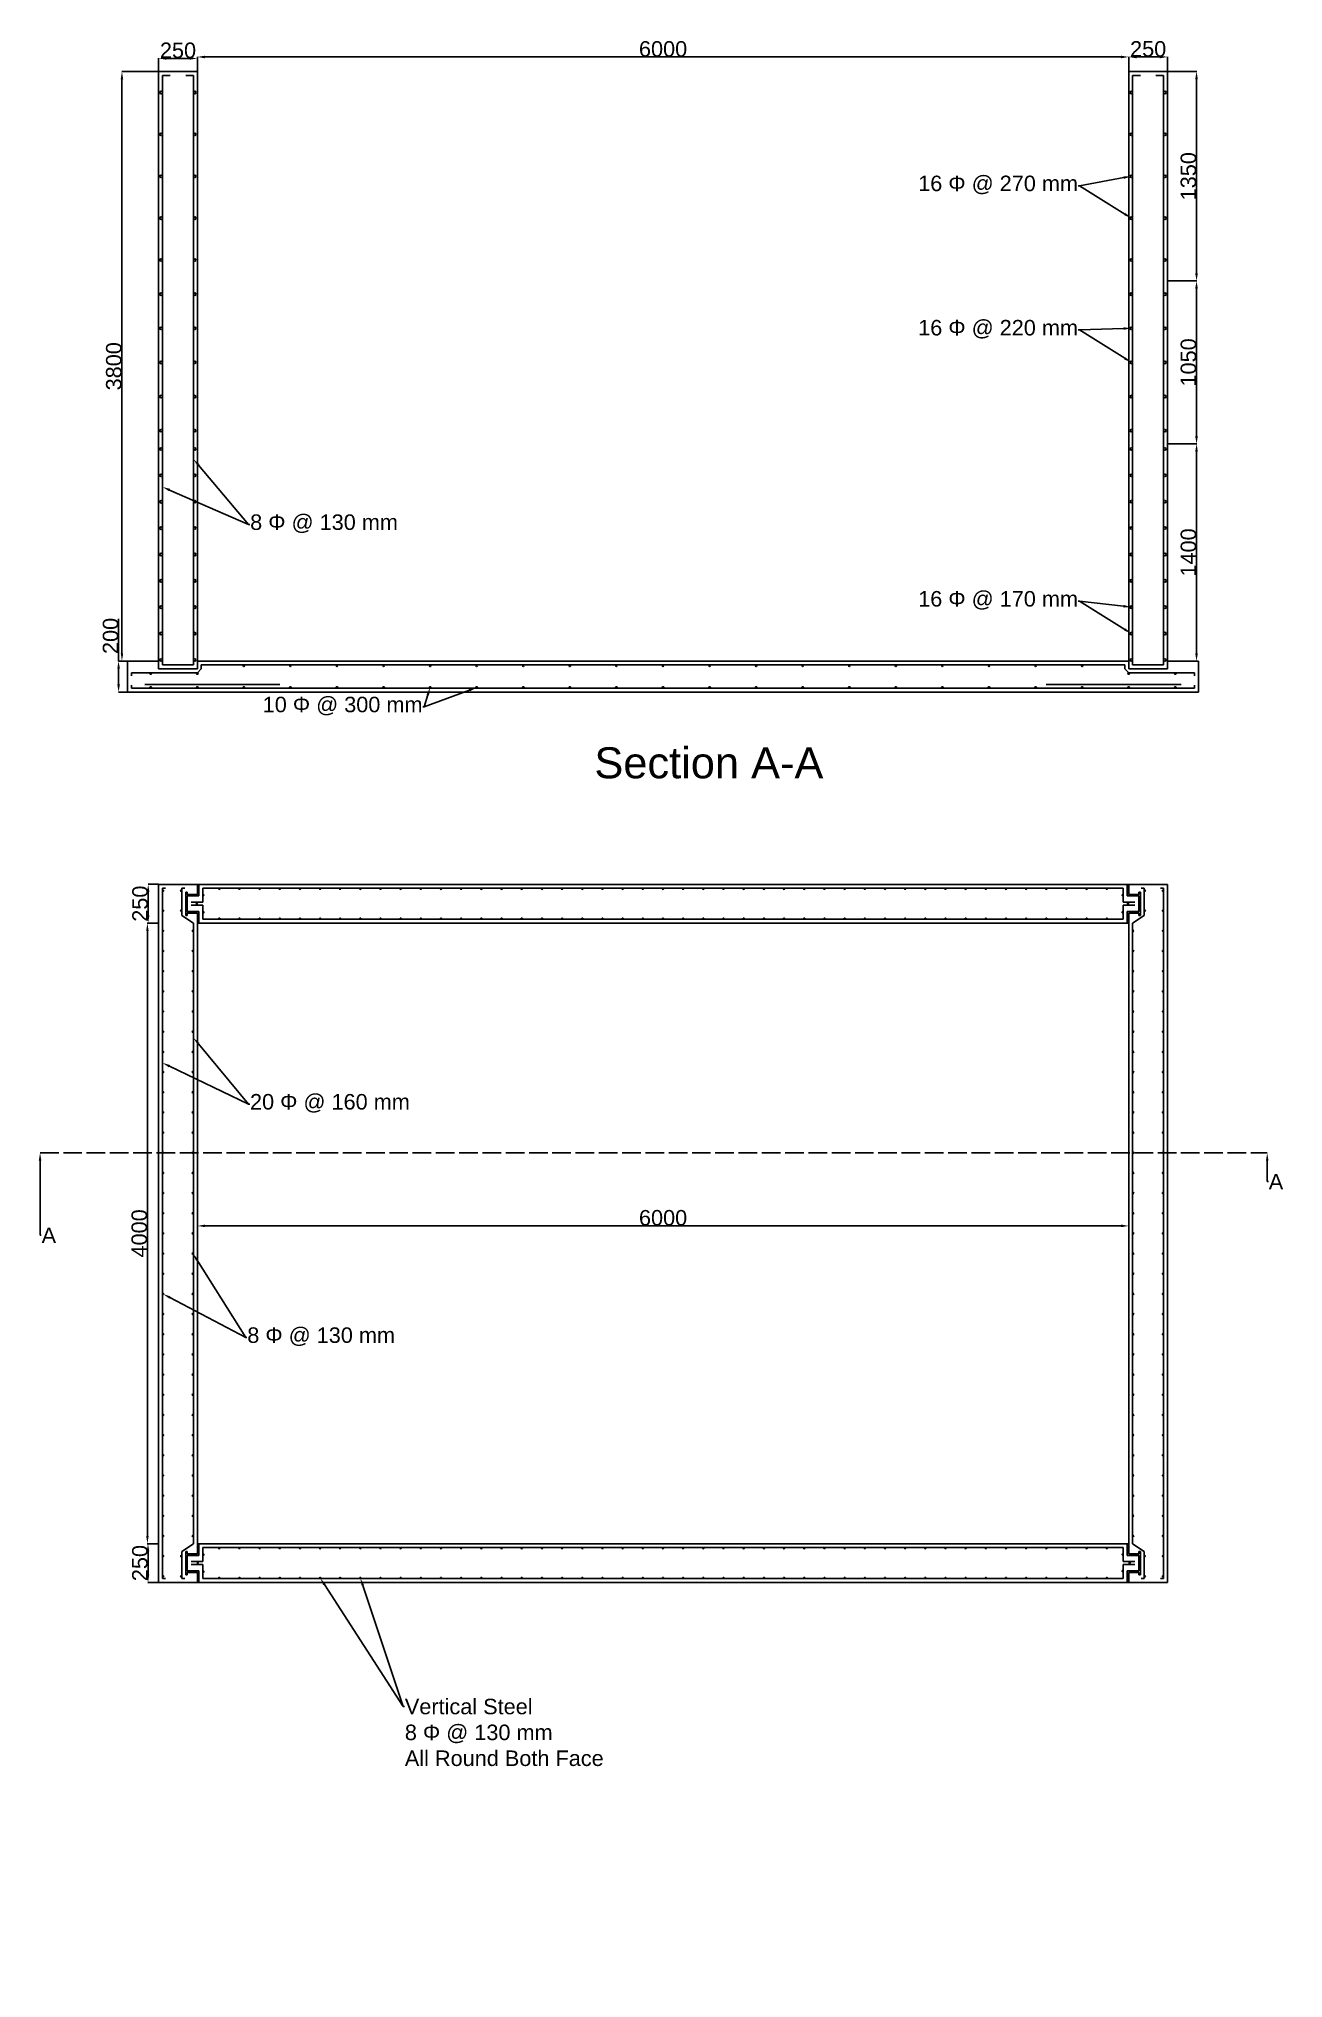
# Model space of a CAD drawing. Header units: millimetres. Extents: x 2588 to 10605, y 872 to 13373.
import ezdxf
from ezdxf import colors
from ezdxf.entities.mleader import LeaderData, LeaderLine
from ezdxf.math import Vec2, Vec3

# ---------------------------------------------------------------- set-up
doc = ezdxf.new("R2010")
doc.units = ezdxf.units.MM
doc.linetypes.add('ACAD_ISO02W100', pattern=[15, 12, -3])
doc.styles.get("Standard").update_dxf_attribs({"font": 'arial.ttf'})
doc.dimstyles.new('ISO-25', dxfattribs={"dimtxt": 100, "dimasz": 50, "dimexe": 1.25, "dimexo": 0.625, "dimtad": 1, "dimtxsty": 'Standard', "dimcen": 2.5, "dimadec": 0, "dimazin": 0, "dimtfac": 1, "dimtmove": 0, "dimatfit": 3, "dimfxl": 1, "dimarcsym": 0})

msp = doc.modelspace()

# ---------------------------------------------------------------- texts
at = {"insert": (6167.543, 8806.21), "char_height": 200, "attachment_point": 1}
msp.add_mtext_dynamic_manual_height_columns('Section A-A', width=1579.09638, gutter_width=12.5, heights=[0], dxfattribs=at)

# ---------------------------------------------------------------- blocks, each defined once
blk = doc.blocks.new('*D11')
at = {"color": 0, "lineweight": -2, "transparency": 16777216}
for p, q in [((3102, 9362), (3102, 9635)), ((3159, 9362), (3101, 9362)), ((3102, 9212), (3102, 9312)), ((3159, 9162), (3101, 9162))]:
    blk.add_line(p, q, dxfattribs=at)
at = {"color": 0, "transparency": 16777216}
for points in [[(3094, 9312), (3111, 9312), (3102, 9362)], [(3094, 9212), (3111, 9212), (3102, 9162)]]:
    blk.add_solid(points, dxfattribs=at)
at = {"layer": 'Defpoints', "color": 0, "transparency": 16777216}
for p in [(3102, 9362), (3160, 9362), (3160, 9162)]:
    blk.add_point(p, dxfattribs=at)
at = {"color": 0, "transparency": 16777216, "insert": (3051, 9524), "char_height": 100, "attachment_point": 5, "rotation": 90}
blk.add_mtext('200', dxfattribs=at)
blk = doc.blocks.new('*D12')
at = {"color": 0, "lineweight": -2, "transparency": 16777216}
for p, q in [((3359, 13162), (3123, 13162)), ((3124, 9412), (3124, 13112)), ((3359, 9362), (3123, 9362))]:
    blk.add_line(p, q, dxfattribs=at)
at = {"color": 0, "transparency": 16777216}
for points in [[(3116, 13112), (3132, 13112), (3124, 13162)], [(3116, 9412), (3132, 9412), (3124, 9362)]]:
    blk.add_solid(points, dxfattribs=at)
at = {"layer": 'Defpoints', "color": 0, "transparency": 16777216}
for p in [(3124, 13162), (3360, 13162), (3360, 9362)]:
    blk.add_point(p, dxfattribs=at)
at = {"color": 0, "transparency": 16777216, "insert": (3072, 11262), "char_height": 100, "attachment_point": 5, "rotation": 90}
blk.add_mtext('3800', dxfattribs=at)
blk = doc.blocks.new('*D13')
at = {"color": 0, "lineweight": -2, "transparency": 16777216}
for p, q in [((9860, 10762), (10048, 10762)), ((10047, 9412), (10047, 10712)), ((9860, 9362), (10048, 9362))]:
    blk.add_line(p, q, dxfattribs=at)
at = {"color": 0, "transparency": 16777216}
for points in [[(10038, 10712), (10055, 10712), (10047, 10762)], [(10038, 9412), (10055, 9412), (10047, 9362)]]:
    blk.add_solid(points, dxfattribs=at)
at = {"layer": 'Defpoints', "color": 0, "transparency": 16777216}
for p in [(9860, 10762), (10047, 10762), (9860, 9362)]:
    blk.add_point(p, dxfattribs=at)
at = {"color": 0, "transparency": 16777216, "insert": (9995, 10062), "char_height": 100, "attachment_point": 5, "rotation": 90}
blk.add_mtext('1400', dxfattribs=at)
blk = doc.blocks.new('*D14')
at = {"color": 0, "lineweight": -2, "transparency": 16777216}
for p, q in [((9860, 11812), (10048, 11812)), ((10047, 10812), (10047, 11762)), ((9860, 10762), (10048, 10762))]:
    blk.add_line(p, q, dxfattribs=at)
at = {"color": 0, "transparency": 16777216}
for points in [[(10038, 11762), (10055, 11762), (10047, 11812)], [(10038, 10812), (10055, 10812), (10047, 10762)]]:
    blk.add_solid(points, dxfattribs=at)
at = {"layer": 'Defpoints', "color": 0, "transparency": 16777216}
for p in [(9860, 11812), (10047, 11812), (9860, 10762)]:
    blk.add_point(p, dxfattribs=at)
at = {"color": 0, "transparency": 16777216, "insert": (9995, 11287), "char_height": 100, "attachment_point": 5, "rotation": 90}
blk.add_mtext('1050', dxfattribs=at)
blk = doc.blocks.new('*D15')
at = {"color": 0, "lineweight": -2, "transparency": 16777216}
for p, q in [((9860, 13162), (10048, 13162)), ((10047, 11862), (10047, 13112)), ((9860, 11812), (10048, 11812))]:
    blk.add_line(p, q, dxfattribs=at)
at = {"color": 0, "transparency": 16777216}
for points in [[(10038, 13112), (10055, 13112), (10047, 13162)], [(10038, 11862), (10055, 11862), (10047, 11812)]]:
    blk.add_solid(points, dxfattribs=at)
at = {"layer": 'Defpoints', "color": 0, "transparency": 16777216}
for p in [(9860, 13162), (10047, 13162), (9860, 11812)]:
    blk.add_point(p, dxfattribs=at)
at = {"color": 0, "transparency": 16777216, "insert": (9995, 12487), "char_height": 100, "attachment_point": 5, "rotation": 90}
blk.add_mtext('1350', dxfattribs=at)
blk = doc.blocks.new('*D16')
at = {"color": 0, "lineweight": -2, "transparency": 16777216}
for p, q in [((3360, 13162), (3360, 13247)), ((3410, 13246), (3560, 13246)), ((3610, 13162), (3610, 13247))]:
    blk.add_line(p, q, dxfattribs=at)
at = {"color": 0, "transparency": 16777216}
for points in [[(3410, 13255), (3410, 13238), (3360, 13246)], [(3560, 13255), (3560, 13238), (3610, 13246)]]:
    blk.add_solid(points, dxfattribs=at)
at = {"layer": 'Defpoints', "color": 0, "transparency": 16777216}
for p in [(3360, 13162), (3610, 13246), (3610, 13162)]:
    blk.add_point(p, dxfattribs=at)
at = {"color": 0, "transparency": 16777216, "insert": (3485, 13298), "char_height": 100, "attachment_point": 5}
blk.add_mtext('250', dxfattribs=at)
blk = doc.blocks.new('*D17')
at = {"color": 0, "lineweight": -2, "transparency": 16777216}
for p, q in [((9610, 13162), (9610, 13257)), ((9660, 13256), (9810, 13256)), ((9860, 13162), (9860, 13257))]:
    blk.add_line(p, q, dxfattribs=at)
at = {"color": 0, "transparency": 16777216}
for points in [[(9660, 13264), (9660, 13247), (9610, 13256)], [(9810, 13264), (9810, 13247), (9860, 13256)]]:
    blk.add_solid(points, dxfattribs=at)
at = {"layer": 'Defpoints', "color": 0, "transparency": 16777216}
for p in [(9860, 13256), (9610, 13162), (9860, 13162)]:
    blk.add_point(p, dxfattribs=at)
at = {"color": 0, "transparency": 16777216, "insert": (9735, 13307), "char_height": 100, "attachment_point": 5}
blk.add_mtext('250', dxfattribs=at)
blk = doc.blocks.new('*D18')
at = {"color": 0, "lineweight": -2, "transparency": 16777216}
for p, q in [((3610, 13162), (3610, 13257)), ((3660, 13256), (9560, 13256)), ((9610, 13162), (9610, 13257))]:
    blk.add_line(p, q, dxfattribs=at)
at = {"color": 0, "transparency": 16777216}
for points in [[(3660, 13264), (3660, 13247), (3610, 13256)], [(9560, 13264), (9560, 13247), (9610, 13256)]]:
    blk.add_solid(points, dxfattribs=at)
at = {"layer": 'Defpoints', "color": 0, "transparency": 16777216}
for p in [(9610, 13256), (3610, 13162), (9610, 13162)]:
    blk.add_point(p, dxfattribs=at)
at = {"color": 0, "transparency": 16777216, "insert": (6610, 13307), "char_height": 100, "attachment_point": 5}
blk.add_mtext('6000', dxfattribs=at)
blk = doc.blocks.new('*D19')
at = {"color": 0, "lineweight": -2, "transparency": 16777216}
for p, q in [((3359, 7923), (3292, 7923)), ((3293, 7723), (3293, 7873)), ((3359, 7673), (3292, 7673))]:
    blk.add_line(p, q, dxfattribs=at)
at = {"color": 0, "transparency": 16777216}
for points in [[(3285, 7873), (3301, 7873), (3293, 7923)], [(3285, 7723), (3301, 7723), (3293, 7673)]]:
    blk.add_solid(points, dxfattribs=at)
at = {"layer": 'Defpoints', "color": 0, "transparency": 16777216}
for p in [(3293, 7923), (3360, 7923), (3360, 7673)]:
    blk.add_point(p, dxfattribs=at)
at = {"color": 0, "transparency": 16777216, "insert": (3241, 7798), "char_height": 100, "attachment_point": 5, "rotation": 90}
blk.add_mtext('250', dxfattribs=at)
blk = doc.blocks.new('*D20')
at = {"color": 0, "lineweight": -2, "transparency": 16777216}
for p, q in [((3359, 3673), (3290, 3673)), ((3292, 3623), (3292, 3473)), ((3359, 3423), (3290, 3423))]:
    blk.add_line(p, q, dxfattribs=at)
at = {"color": 0, "transparency": 16777216}
for points in [[(3283, 3623), (3300, 3623), (3292, 3673)], [(3283, 3473), (3300, 3473), (3292, 3423)]]:
    blk.add_solid(points, dxfattribs=at)
at = {"layer": 'Defpoints', "color": 0, "transparency": 16777216}
for p in [(3360, 3673), (3292, 3423), (3360, 3423)]:
    blk.add_point(p, dxfattribs=at)
at = {"color": 0, "transparency": 16777216, "insert": (3240, 3548), "char_height": 100, "attachment_point": 5, "rotation": 90}
blk.add_mtext('250', dxfattribs=at)
blk = doc.blocks.new('*D21')
at = {"color": 0, "lineweight": -2, "transparency": 16777216}
for p, q in [((3359, 7673), (3287, 7673)), ((3288, 3723), (3288, 7623)), ((3359, 3673), (3287, 3673))]:
    blk.add_line(p, q, dxfattribs=at)
at = {"color": 0, "transparency": 16777216}
for points in [[(3280, 7623), (3296, 7623), (3288, 7673)], [(3280, 3723), (3296, 3723), (3288, 3673)]]:
    blk.add_solid(points, dxfattribs=at)
at = {"layer": 'Defpoints', "color": 0, "transparency": 16777216}
for p in [(3288, 7673), (3360, 7673), (3360, 3673)]:
    blk.add_point(p, dxfattribs=at)
at = {"color": 0, "transparency": 16777216, "insert": (3236, 5673), "char_height": 100, "attachment_point": 5, "rotation": 90}
blk.add_mtext('4000', dxfattribs=at)
blk = doc.blocks.new('*D22')
at = {"color": 0, "lineweight": -2, "transparency": 16777216}
for p, q in [((3610, 5673), (3610, 5722)), ((3660, 5721), (9560, 5721)), ((9610, 5673), (9610, 5722))]:
    blk.add_line(p, q, dxfattribs=at)
at = {"color": 0, "transparency": 16777216}
for points in [[(3660, 5730), (3660, 5713), (3610, 5721)], [(9560, 5730), (9560, 5713), (9610, 5721)]]:
    blk.add_solid(points, dxfattribs=at)
at = {"layer": 'Defpoints', "color": 0, "transparency": 16777216}
for p in [(3610, 5673), (9610, 5721), (9610, 5673)]:
    blk.add_point(p, dxfattribs=at)
at = {"color": 0, "transparency": 16777216, "insert": (6610, 5773), "char_height": 100, "attachment_point": 5}
blk.add_mtext('6000', dxfattribs=at)

# ---------------------------------------------------------------- dimensions: what is measured, and where the dimension line sits
for base, p1, p2, picture, middle in [((3609.645, 13246.206), (3359.645, 13161.802), (3609.645, 13161.802), '*D16', (3484.645, 13297.888)), ((9609.645, 13255.577), (3609.645, 13161.802), (9609.645, 13161.802), '*D18', (6609.645, 13307.259)), ((9859.645, 13255.577), (9609.645, 13161.802), (9859.645, 13161.802), '*D17', (9734.645, 13307.259)), ((9609.645, 5721.21), (3609.645, 5672.838), (9609.645, 5672.838), '*D22', (6609.645, 5772.893))]:
    dim = msp.add_linear_dim(base=base, p1=p1, p2=p2, dimstyle='ISO-25')
    dim.commit()
    dim.dimension.update_dxf_attribs({"geometry": picture, "text_midpoint": middle})
for base, p1, p2, picture, middle in [((3124.094, 13161.802), (3359.645, 9361.802), (3359.645, 13161.802), '*D12', (3072.378, 11261.802)), ((10046.743, 13161.802), (9859.645, 11811.802), (9859.645, 13161.802), '*D15', (9995.026, 12486.802)), ((10046.743, 11811.802), (9859.645, 10761.802), (9859.645, 11811.802), '*D14', (9995.06, 11286.802)), ((10046.743, 10761.802), (9859.645, 9361.802), (9859.645, 10761.802), '*D13', (9995.06, 10061.802)), ((3102.309, 9361.802), (3159.645, 9161.802), (3159.645, 9361.802), '*D11', (3050.627, 9523.58)), ((3292.919, 7922.838), (3359.645, 7672.838), (3359.645, 7922.838), '*D19', (3241.237, 7797.838)), ((3287.919, 7672.838), (3359.645, 3672.838), (3359.645, 7672.838), '*D21', (3236.237, 5672.838)), ((3291.669, 3422.838), (3359.645, 3672.838), (3359.645, 3422.838), '*D20', (3239.987, 3547.838))]:
    dim = msp.add_linear_dim(base=base, p1=p1, p2=p2, angle=90, dimstyle='ISO-25')
    dim.commit()
    dim.dimension.update_dxf_attribs({"geometry": picture, "text_midpoint": middle})

# ---------------------------------------------------------------- hatches: boundary and pattern name
h = msp.add_hatch(color=256)
h.dxf.hatch_style = 1
h.paths.add_polyline_path([(3534.645, 7722.838), (3544.645, 7722.838), (3544.645, 7737.838), (3609.645, 7737.838), (3609.645, 7672.838), (3619.645, 7672.838), (3619.645, 7747.838), (3609.645, 7747.838), (3544.645, 7747.838), (3544.645, 7847.838), (3609.645, 7847.838), (3619.645, 7847.838), (3619.645, 7922.838), (3609.645, 7922.838), (3609.645, 7857.838), (3544.645, 7857.838), (3544.645, 7872.838), (3534.645, 7872.838)])
h.paths.add_polyline_path([(9599.645, 7672.838), (9609.645, 7672.838), (9609.645, 7737.838), (9674.645, 7737.838), (9674.645, 7722.838), (9684.645, 7722.838), (9684.645, 7872.838), (9674.645, 7872.838), (9674.645, 7857.838), (9609.645, 7857.838), (9609.645, 7922.838), (9599.645, 7922.838), (9599.645, 7897.838), (9599.645, 7847.838), (9609.645, 7847.838), (9674.645, 7847.838), (9674.645, 7747.838), (9609.645, 7747.838), (9599.645, 7747.838)])
h.paths.add_polyline_path([(9609.645, 3672.838), (9599.645, 3672.838), (9599.645, 3597.838), (9609.645, 3597.838), (9674.645, 3597.838), (9674.645, 3497.838), (9609.645, 3497.838), (9599.645, 3497.838), (9599.645, 3422.838), (9609.645, 3422.838), (9609.645, 3487.838), (9674.645, 3487.838), (9674.645, 3472.838), (9684.645, 3472.838), (9684.645, 3622.838), (9674.645, 3622.838), (9674.645, 3607.838), (9609.645, 3607.838)])
h.paths.add_polyline_path([(3619.645, 3497.838), (3609.645, 3497.838), (3544.645, 3497.838), (3544.645, 3597.838), (3609.645, 3597.838), (3619.645, 3597.838), (3619.645, 3647.838), (3619.645, 3672.838), (3609.645, 3672.838), (3609.645, 3607.838), (3544.645, 3607.838), (3544.645, 3622.838), (3534.645, 3622.838), (3534.645, 3472.838), (3544.645, 3472.838), (3544.645, 3487.838), (3609.645, 3487.838), (3609.645, 3422.838), (3619.645, 3422.838), (3619.645, 3447.838)])

# ---------------------------------------------------------------- linework, layer by layer
for p, q in [((3359.645, 9361.802), (3359.645, 13161.802)), ((3359.645, 13161.802), (3609.645, 13161.802)), ((3384.645, 9336.802), (3384.645, 13136.802)), ((3384.645, 13136.802), (3434.645, 13136.802)), ((3584.645, 13136.802), (3534.645, 13136.802)), ((3584.645, 9336.802), (3584.645, 13136.802)), ((3609.645, 9361.802), (3609.645, 13161.802)), ((9609.645, 9361.802), (9609.645, 13161.802)), ((9609.645, 13161.802), (9859.645, 13161.802)), ((9634.645, 9336.802), (9634.645, 13136.802)), ((9634.645, 13136.802), (9684.645, 13136.802)), ((9834.645, 13136.802), (9784.645, 13136.802)), ((9834.645, 9336.802), (9834.645, 13136.802)), ((9859.645, 9361.802), (9859.645, 13161.802)), ((9859.645, 11811.802), (9859.645, 13161.802)), ((9859.645, 10761.802), (9859.645, 11811.802)), ((9859.645, 10761.802), (9859.645, 9336.802)), ((3159.645, 9161.802), (3159.645, 9361.802)), ((3159.645, 9361.802), (3359.645, 9361.802)), ((3184.645, 9286.802), (3359.645, 9286.802)), ((3184.645, 9286.802), (3184.645, 9266.802)), ((3359.645, 9361.802), (3359.645, 9311.802)), ((3359.645, 9311.802), (3609.645, 9311.802)), ((3359.645, 9286.802), (3609.645, 9286.802)), ((3384.645, 9336.802), (3584.645, 9336.802)), ((3609.645, 9361.802), (9609.645, 9361.802)), ((3609.645, 9361.802), (3609.645, 9311.802)), ((3609.645, 9286.802), (3634.645, 9311.802)), ((3634.645, 9336.802), (9584.645, 9336.802)), ((3634.645, 9336.802), (3634.645, 9311.802)), ((9584.645, 9336.802), (9584.645, 9311.802)), ((9609.645, 9286.802), (9584.645, 9311.802)), ((9609.645, 9361.802), (9609.645, 9311.802)), ((9609.645, 9311.802), (9859.645, 9311.802)), ((9609.645, 9286.802), (9859.645, 9286.802)), ((9634.645, 9336.802), (9834.645, 9336.802)), ((10059.645, 9361.802), (9859.645, 9361.802)), ((9859.645, 9361.802), (9859.645, 9311.802)), ((10034.645, 9286.802), (9859.645, 9286.802)), ((10034.645, 9286.802), (10034.645, 9266.802)), ((10059.645, 9161.802), (10059.645, 9361.802)), ((10059.645, 9161.802), (3159.645, 9161.802)), ((3184.645, 9186.802), (3184.645, 9206.802)), ((10034.645, 9186.802), (3184.645, 9186.802)), ((3272.145, 9211.802), (4141.692, 9211.802)), ((9077.599, 9211.802), (9947.145, 9211.802)), ((10034.645, 9186.802), (10034.645, 9206.802)), ((3359.645, 7672.838), (3359.645, 7922.838)), ((3359.645, 7922.838), (3609.645, 7922.838)), ((3384.645, 7672.838), (3384.645, 7897.838)), ((3384.645, 7897.838), (3404.645, 7897.838)), ((3509.645, 7897.838), (3509.645, 7722.838)), ((3509.645, 7897.838), (3529.645, 7897.838)), ((3609.645, 7922.838), (9609.645, 7922.838)), ((3609.645, 7857.838), (3609.645, 7922.838)), ((3619.645, 7897.838), (3619.645, 7922.838)), ((3619.645, 7847.838), (3619.645, 7922.838)), ((3619.645, 7847.838), (3619.645, 7922.838)), ((3644.645, 7897.838), (9574.645, 7897.838)), ((3644.645, 7897.838), (3644.645, 7807.838)), ((3644.645, 7807.838), (3644.645, 7897.838)), ((9574.645, 7807.838), (9574.645, 7897.838)), ((9599.645, 7922.838), (9599.645, 7847.838)), ((9599.645, 7897.838), (9599.645, 7922.838)), ((9609.645, 7922.838), (9859.645, 7922.838)), ((9609.645, 7857.838), (9609.645, 7922.838)), ((9709.645, 7897.838), (9689.645, 7897.838)), ((9709.645, 7722.838), (9709.645, 7897.838)), ((9834.645, 7897.838), (9814.645, 7897.838)), ((9834.645, 7897.838), (9834.645, 7672.838)), ((9859.645, 7922.838), (9859.645, 7672.838)), ((3534.645, 7872.838), (3534.645, 7722.838)), ((3534.645, 7872.838), (3544.645, 7872.838)), ((3544.645, 7857.838), (3544.645, 7872.838)), ((3609.645, 7857.838), (3544.645, 7857.838)), ((3609.645, 7847.838), (3544.645, 7847.838)), ((3544.645, 7747.838), (3544.645, 7847.838)), ((3644.645, 7807.838), (3569.645, 7807.838)), ((3644.645, 7787.838), (3569.645, 7787.838)), ((3609.645, 7847.838), (3619.645, 7847.838)), ((3644.645, 7697.838), (3644.645, 7787.838)), ((9574.645, 7807.838), (9649.645, 7807.838)), ((9574.645, 7697.838), (9574.645, 7787.838)), ((9574.645, 7787.838), (9649.645, 7787.838)), ((9609.645, 7847.838), (9599.645, 7847.838)), ((9609.645, 7857.838), (9674.645, 7857.838)), ((9609.645, 7847.838), (9674.645, 7847.838)), ((9674.645, 7872.838), (9674.645, 7857.838)), ((9684.645, 7872.838), (9674.645, 7872.838)), ((9674.645, 7847.838), (9674.645, 7747.838)), ((9684.645, 7722.838), (9684.645, 7872.838)), ((3359.645, 3672.838), (3359.645, 7672.838)), ((3384.645, 3672.838), (3384.645, 7672.838)), ((3584.645, 7672.838), (3509.645, 7722.838)), ((3534.645, 7722.838), (3544.645, 7722.838)), ((3609.645, 7747.838), (3544.645, 7747.838)), ((3544.645, 7722.838), (3544.645, 7737.838)), ((3609.645, 7737.838), (3544.645, 7737.838)), ((3584.645, 3672.838), (3584.645, 7672.838)), ((3609.645, 7747.838), (3619.645, 7747.838)), ((3609.645, 7737.838), (3609.645, 7672.838)), ((3609.645, 3672.838), (3609.645, 7672.838)), ((3609.645, 7672.838), (9609.645, 7672.838)), ((3619.645, 7672.838), (3619.645, 7747.838)), ((3644.645, 7697.838), (9574.645, 7697.838)), ((9599.645, 7747.838), (9599.645, 7672.838)), ((9609.645, 7747.838), (9599.645, 7747.838)), ((9599.645, 7672.838), (9609.645, 7672.838)), ((9609.645, 7747.838), (9674.645, 7747.838)), ((9609.645, 7737.838), (9609.645, 7672.838)), ((9609.645, 7737.838), (9674.645, 7737.838)), ((9609.645, 7672.838), (9609.645, 3672.838)), ((9634.645, 7672.838), (9709.645, 7722.838)), ((9634.645, 7672.838), (9634.645, 3672.838)), ((9674.645, 7737.838), (9674.645, 7722.838)), ((9684.645, 7722.838), (9674.645, 7722.838)), ((9834.645, 7672.838), (9834.645, 3672.838)), ((9859.645, 7672.838), (9859.645, 3672.838)), ((3359.645, 3422.838), (3359.645, 3672.838)), ((3384.645, 3447.838), (3384.645, 3672.838)), ((3584.645, 3672.838), (3509.645, 3622.838)), ((9609.645, 3672.838), (3609.645, 3672.838)), ((3609.645, 3607.838), (3609.645, 3672.838)), ((3619.645, 3647.838), (3619.645, 3672.838)), ((3619.645, 3597.838), (3619.645, 3647.838)), ((9574.645, 3647.838), (3644.645, 3647.838)), ((3644.645, 3647.838), (3644.645, 3557.838)), ((9574.645, 3557.838), (9574.645, 3647.838)), ((9599.645, 3672.838), (9599.645, 3597.838)), ((9609.645, 3607.838), (9609.645, 3672.838)), ((9634.645, 3672.838), (9709.645, 3622.838)), ((9834.645, 3672.838), (9834.645, 3447.838)), ((9859.645, 3672.838), (9859.645, 3422.838)), ((3509.645, 3622.838), (3509.645, 3447.838)), ((3534.645, 3622.838), (3544.645, 3622.838)), ((3534.645, 3622.838), (3534.645, 3472.838)), ((3544.645, 3607.838), (3544.645, 3622.838)), ((3609.645, 3607.838), (3544.645, 3607.838)), ((3609.645, 3597.838), (3544.645, 3597.838)), ((3544.645, 3497.838), (3544.645, 3597.838)), ((3644.645, 3557.838), (3569.645, 3557.838)), ((3644.645, 3537.838), (3569.645, 3537.838)), ((3609.645, 3597.838), (3619.645, 3597.838)), ((3644.645, 3537.838), (3644.645, 3447.838)), ((9574.645, 3557.838), (9649.645, 3557.838)), ((9574.645, 3447.838), (9574.645, 3537.838)), ((9574.645, 3537.838), (9649.645, 3537.838)), ((9609.645, 3597.838), (9599.645, 3597.838)), ((9609.645, 3607.838), (9674.645, 3607.838)), ((9609.645, 3597.838), (9674.645, 3597.838)), ((9674.645, 3622.838), (9674.645, 3607.838)), ((9684.645, 3622.838), (9674.645, 3622.838)), ((9674.645, 3597.838), (9674.645, 3497.838)), ((9684.645, 3472.838), (9684.645, 3622.838)), ((9709.645, 3447.838), (9709.645, 3622.838)), ((3359.645, 3422.838), (3609.645, 3422.838)), ((3384.645, 3447.838), (3404.645, 3447.838)), ((3509.645, 3447.838), (3529.645, 3447.838)), ((3534.645, 3472.838), (3544.645, 3472.838)), ((3609.645, 3497.838), (3544.645, 3497.838)), ((3609.645, 3487.838), (3544.645, 3487.838)), ((3544.645, 3472.838), (3544.645, 3487.838)), ((3609.645, 3497.838), (3619.645, 3497.838)), ((3609.645, 3487.838), (3609.645, 3422.838)), ((3609.645, 3422.838), (9609.645, 3422.838)), ((3619.645, 3497.838), (3619.645, 3447.838)), ((3619.645, 3447.838), (3619.645, 3422.838)), ((3644.645, 3447.838), (9574.645, 3447.838)), ((9599.645, 3497.838), (9599.645, 3422.838)), ((9609.645, 3497.838), (9599.645, 3497.838)), ((9609.645, 3497.838), (9674.645, 3497.838)), ((9609.645, 3487.838), (9609.645, 3422.838)), ((9609.645, 3487.838), (9674.645, 3487.838)), ((9609.645, 3422.838), (9859.645, 3422.838)), ((9674.645, 3487.838), (9674.645, 3472.838)), ((9684.645, 3472.838), (9674.645, 3472.838)), ((9709.645, 3447.838), (9689.645, 3447.838)), ((9834.645, 3447.838), (9814.645, 3447.838))]:
    msp.add_line(p, q)
at = {"linetype": 'ACAD_ISO02W100', "ltscale": 10}
msp.add_line((2596.594, 6191.914), (10502.045, 6191.914), dxfattribs=at)
for centre, radius in [((3376.645, 13026.802), 8), ((3592.661, 13026.802), 8), ((9626.645, 13026.802), 8), ((9842.645, 13026.802), 8), ((3376.645, 12756.802), 8), ((3592.661, 12756.802), 8), ((9626.645, 12756.802), 8), ((9842.645, 12756.802), 8), ((3376.645, 12486.802), 8), ((3592.661, 12486.802), 8), ((9626.645, 12486.802), 8), ((9842.645, 12486.802), 8), ((3376.645, 12216.802), 8), ((3592.661, 12216.802), 8), ((9626.645, 12216.802), 8), ((9842.645, 12216.802), 8), ((3376.645, 11946.802), 8), ((3592.661, 11946.802), 8), ((9626.645, 11946.802), 8), ((9842.645, 11946.802), 8), ((3376.45, 11726.802), 8), ((3592.645, 11726.897), 8), ((9626.55, 11726.802), 8), ((9842.645, 11726.707), 8), ((3376.45, 11506.802), 8), ((3592.645, 11506.897), 8), ((9626.55, 11506.802), 8), ((9842.645, 11506.707), 8), ((3376.45, 11286.802), 8), ((3376.451, 11286.897), 8), ((3592.645, 11286.897), 8), ((3592.645, 11286.897), 8), ((9626.55, 11286.802), 8), ((9626.551, 11286.897), 8), ((9842.645, 11286.897), 8), ((9842.645, 11286.707), 8), ((3376.451, 11066.897), 8), ((3592.645, 11066.897), 8), ((9626.551, 11066.897), 8), ((9842.645, 11066.897), 8), ((3376.451, 10846.897), 8), ((3592.645, 10846.897), 8), ((9626.551, 10846.897), 8), ((9842.645, 10846.897), 8), ((3376.648, 10728.755), 8), ((3592.648, 10729.114), 8), ((9626.648, 10729.114), 8), ((9842.648, 10729.114), 8), ((3376.648, 10558.755), 8), ((3592.648, 10559.114), 8), ((9626.648, 10559.114), 8), ((9842.648, 10559.114), 8), ((3376.648, 10388.755), 8), ((3592.648, 10389.114), 8), ((9626.648, 10389.114), 8), ((9842.648, 10389.114), 8), ((3376.648, 10218.755), 8), ((3592.648, 10219.114), 8), ((9626.648, 10219.114), 8), ((9842.648, 10219.114), 8), ((3376.648, 10049.302), 8), ((3376.648, 10048.755), 8), ((3592.645, 10049.302), 8), ((3592.648, 10049.114), 8), ((9626.645, 10049.302), 8), ((9626.648, 10049.114), 8), ((9842.645, 10049.302), 8), ((9842.648, 10049.114), 8), ((3376.648, 9879.302), 8), ((3592.645, 9879.302), 8), ((9626.645, 9879.302), 8), ((9842.645, 9879.302), 8), ((3376.648, 9709.302), 8), ((3592.645, 9709.302), 8), ((9626.645, 9709.302), 8), ((9842.645, 9709.302), 8), ((3376.648, 9539.302), 8), ((3592.645, 9539.302), 8), ((9626.645, 9539.302), 8), ((9842.645, 9539.302), 8), ((3376.648, 9369.302), 8), ((3592.645, 9369.302), 8), ((9626.645, 9369.302), 8), ((9842.645, 9369.302), 8), ((3309.414, 9281.802), 5), ((3609.414, 9281.794), 5), ((3909.414, 9331.803), 5), ((4209.414, 9331.803), 5), ((4509.414, 9331.803), 5), ((4809.414, 9331.803), 5), ((5109.414, 9331.803), 5), ((5409.414, 9331.802), 5), ((5709.414, 9331.802), 5), ((6009.414, 9331.802), 5), ((6309.414, 9331.802), 5), ((6609.414, 9331.802), 5), ((6609.645, 9331.808), 5), ((6909.645, 9331.799), 5), ((7209.645, 9331.803), 5), ((7509.645, 9331.803), 5), ((7809.645, 9331.803), 5), ((8109.645, 9331.803), 5), ((8409.645, 9331.803), 5), ((8709.645, 9331.802), 5), ((9009.645, 9331.802), 5), ((9309.645, 9331.802), 5), ((9609.645, 9281.797), 5), ((9909.645, 9281.797), 5), ((3309.414, 9191.802), 5), ((3609.414, 9191.794), 5), ((3909.414, 9191.797), 5), ((4209.414, 9191.798), 5), ((4509.414, 9191.797), 5), ((4809.414, 9191.797), 5), ((5109.414, 9191.797), 5), ((5409.414, 9191.797), 5), ((5709.414, 9191.797), 5), ((6009.414, 9191.797), 5), ((6309.414, 9191.797), 5), ((6609.414, 9191.797), 5), ((6609.645, 9191.802), 5), ((6909.645, 9191.794), 5), ((7209.645, 9191.797), 5), ((7509.645, 9191.798), 5), ((7809.645, 9191.797), 5), ((8109.645, 9191.797), 5), ((8409.645, 9191.797), 5), ((8709.645, 9191.797), 5), ((9009.645, 9191.797), 5), ((9309.645, 9191.797), 5), ((9609.645, 9191.797), 5), ((9909.645, 9191.797), 5), ((3388.592, 7881.545), 4), ((3505.645, 7881.545), 4), ((3751.099, 7893.803), 4), ((3880.902, 7893.808), 4), ((4010.902, 7893.808), 4), ((4010.942, 7893.803), 4), ((4140.745, 7893.808), 4), ((4140.942, 7893.803), 4), ((4270.745, 7893.808), 4), ((4400.745, 7893.808), 4), ((4400.939, 7893.781), 4), ((4529.645, 7893.781), 4), ((4659.645, 7893.834), 4), ((4789.645, 7893.834), 4), ((4919.645, 7893.834), 4), ((5049.645, 7893.834), 4), ((5179.645, 7893.834), 4), ((5309.645, 7893.834), 4), ((5439.645, 7893.834), 4), ((5569.645, 7893.834), 4), ((5699.645, 7893.834), 4), ((5829.645, 7893.834), 4), ((5959.645, 7893.834), 4), ((6089.645, 7893.834), 4), ((6219.645, 7893.834), 4), ((6349.645, 7893.834), 4), ((6479.645, 7893.834), 4), ((6609.645, 7893.834), 4), ((6609.645, 7893.834), 4), ((6739.645, 7893.834), 4), ((6869.645, 7893.834), 4), ((6999.645, 7893.834), 4), ((7129.645, 7893.834), 4), ((7259.645, 7893.834), 4), ((7389.645, 7893.834), 4), ((7519.645, 7893.834), 4), ((7649.645, 7893.834), 4), ((7779.645, 7893.834), 4), ((7909.645, 7893.834), 4), ((8039.645, 7893.834), 4), ((8169.645, 7893.834), 4), ((8299.645, 7893.834), 4), ((8429.645, 7893.834), 4), ((8559.448, 7893.839), 4), ((8559.645, 7893.834), 4), ((8689.448, 7893.839), 4), ((8819.371, 7893.838), 4), ((8819.448, 7893.839), 4), ((8949.174, 7893.843), 4), ((8949.371, 7893.838), 4), ((9079.174, 7893.843), 4), ((9209.097, 7893.842), 4), ((9209.174, 7893.843), 4), ((9338.9, 7893.847), 4), ((9339.097, 7893.842), 4), ((9468.9, 7893.847), 4), ((9713.592, 7881.545), 4), ((9830.617, 7881.545), 4), ((3388.592, 7752.838), 4), ((3505.645, 7752.838), 4), ((3606.378, 7798.241), 4), ((3648.645, 7852.838), 4), ((9570.645, 7852.838), 4), ((9605.046, 7797.983), 4), ((9713.592, 7752.838), 4), ((9830.617, 7752.838), 4), ((3388.645, 7622.838), 4), ((3580.645, 7622.838), 4), ((3648.645, 7742.838), 4), ((3750.902, 7701.843), 4), ((3751.099, 7701.838), 4), ((3880.902, 7701.843), 4), ((4010.902, 7701.843), 4), ((4010.942, 7701.838), 4), ((4140.745, 7701.843), 4), ((4140.942, 7701.838), 4), ((4270.745, 7701.843), 4), ((4400.745, 7701.843), 4), ((4400.939, 7701.816), 4), ((4529.645, 7701.816), 4), ((4659.645, 7701.869), 4), ((4789.645, 7701.869), 4), ((4919.645, 7701.869), 4), ((5049.645, 7701.869), 4), ((5179.645, 7701.869), 4), ((5309.645, 7701.869), 4), ((5439.645, 7701.869), 4), ((5569.645, 7701.869), 4), ((5699.645, 7701.869), 4), ((5829.645, 7701.869), 4), ((5959.645, 7701.869), 4), ((6089.645, 7701.869), 4), ((6219.645, 7701.869), 4), ((6349.645, 7701.869), 4), ((6479.645, 7701.869), 4), ((6609.645, 7701.869), 4), ((6609.645, 7701.869), 4), ((6739.645, 7701.869), 4), ((6869.645, 7701.869), 4), ((6999.645, 7701.869), 4), ((7129.645, 7701.869), 4), ((7259.645, 7701.869), 4), ((7389.645, 7701.869), 4), ((7519.645, 7701.869), 4), ((7649.645, 7701.869), 4), ((7779.645, 7701.869), 4), ((7909.645, 7701.869), 4), ((8039.645, 7701.869), 4), ((8169.645, 7701.869), 4), ((8299.645, 7701.869), 4), ((8429.645, 7701.869), 4), ((8559.448, 7701.874), 4), ((8559.645, 7701.869), 4), ((8689.448, 7701.874), 4), ((8819.371, 7701.874), 4), ((8819.448, 7701.874), 4), ((8949.174, 7701.878), 4), ((8949.371, 7701.874), 4), ((9079.174, 7701.878), 4), ((9209.097, 7701.878), 4), ((9209.174, 7701.878), 4), ((9338.9, 7701.882), 4), ((9339.097, 7701.878), 4), ((9468.9, 7701.882), 4), ((9570.645, 7742.838), 4), ((9638.645, 7622.838), 4), ((9830.57, 7622.838), 4), ((3388.645, 7492.838), 4), ((3580.645, 7492.838), 4), ((9638.645, 7492.838), 4), ((9830.57, 7492.838), 4), ((3388.645, 7362.838), 4), ((3580.645, 7362.838), 4), ((9638.645, 7362.838), 4), ((9830.57, 7362.838), 4), ((3388.645, 7232.838), 4), ((3580.645, 7232.838), 4), ((9638.645, 7232.838), 4), ((9830.57, 7232.838), 4), ((3388.645, 7102.838), 4), ((3580.645, 7102.838), 4), ((9638.645, 7102.838), 4), ((9830.57, 7102.838), 4), ((3388.645, 6972.838), 4), ((3580.645, 6972.838), 4), ((9638.645, 6972.838), 4), ((9830.57, 6972.838), 4), ((3388.645, 6842.838), 4), ((3580.645, 6842.838), 4), ((9638.645, 6842.838), 4), ((9830.57, 6842.838), 4), ((3388.645, 6712.838), 4), ((3580.645, 6712.838), 4), ((9638.645, 6712.838), 4), ((9830.57, 6712.838), 4), ((3388.645, 6582.838), 4), ((3580.645, 6582.838), 4), ((9638.645, 6582.838), 4), ((9830.57, 6582.838), 4), ((3388.645, 6452.838), 4), ((3580.645, 6452.838), 4), ((9638.645, 6452.838), 4), ((9830.57, 6452.838), 4), ((3388.645, 6322.838), 4), ((3580.645, 6322.838), 4), ((9638.645, 6322.838), 4), ((9830.57, 6322.838), 4), ((3388.645, 6192.838), 4), ((3580.645, 6192.838), 4), ((9638.645, 6192.838), 4), ((9830.57, 6192.838), 4), ((3388.645, 6062.838), 4), ((3580.645, 6062.838), 4), ((9638.645, 6062.838), 4), ((9830.57, 6062.838), 4), ((3388.645, 5932.838), 4), ((3580.645, 5932.838), 4), ((9638.645, 5932.838), 4), ((9830.57, 5932.838), 4), ((3388.645, 5802.838), 4), ((3580.645, 5802.838), 4), ((9638.645, 5802.838), 4), ((9830.57, 5802.838), 4), ((3388.645, 5672.838), 4), ((3388.645, 5672.838), 4), ((3580.645, 5672.839), 4), ((3580.645, 5672.838), 4), ((9638.645, 5672.838), 4), ((9638.645, 5672.838), 4), ((9830.57, 5672.839), 4), ((9830.57, 5672.838), 4), ((3388.645, 5542.838), 4), ((3580.645, 5542.839), 4), ((9638.645, 5542.838), 4), ((9830.57, 5542.839), 4), ((3388.645, 5412.838), 4), ((3580.645, 5412.839), 4), ((9638.645, 5412.838), 4), ((9830.57, 5412.839), 4), ((3388.645, 5282.838), 4), ((3580.645, 5282.839), 4), ((9638.645, 5282.838), 4), ((9830.57, 5282.839), 4), ((3388.645, 5152.838), 4), ((3580.645, 5152.839), 4), ((9638.645, 5152.838), 4), ((9830.57, 5152.839), 4), ((3388.645, 5022.838), 4), ((3580.645, 5022.839), 4), ((9638.645, 5022.838), 4), ((9830.57, 5022.839), 4), ((3388.645, 4892.838), 4), ((3580.645, 4892.839), 4), ((9638.645, 4892.838), 4), ((9830.57, 4892.839), 4), ((3388.645, 4762.838), 4), ((3580.645, 4762.839), 4), ((9638.645, 4762.838), 4), ((9830.57, 4762.839), 4), ((3388.645, 4632.838), 4), ((3580.645, 4632.839), 4), ((9638.645, 4632.838), 4), ((9830.57, 4632.839), 4), ((3388.645, 4502.838), 4), ((3580.645, 4502.839), 4), ((9638.645, 4502.838), 4), ((9830.57, 4502.839), 4), ((3388.645, 4372.838), 4), ((3580.645, 4372.839), 4), ((9638.645, 4372.838), 4), ((9830.57, 4372.839), 4), ((3388.645, 4242.838), 4), ((3580.645, 4242.839), 4), ((9638.645, 4242.838), 4), ((9830.57, 4242.839), 4), ((3388.645, 4112.838), 4), ((3580.645, 4112.839), 4), ((9638.645, 4112.838), 4), ((9830.57, 4112.839), 4), ((3388.645, 3982.838), 4), ((3580.645, 3982.839), 4), ((9638.645, 3982.838), 4), ((9830.57, 3982.839), 4), ((3388.645, 3852.838), 4), ((3580.645, 3852.839), 4), ((9638.645, 3852.838), 4), ((9830.57, 3852.839), 4), ((3388.645, 3722.838), 4), ((3388.65, 3723.036), 4), ((3580.645, 3722.84), 4), ((3580.645, 3722.839), 4), ((3750.902, 3643.843), 4), ((3751.099, 3643.838), 4), ((3880.902, 3643.843), 4), ((4010.902, 3643.843), 4), ((4010.942, 3643.838), 4), ((4140.745, 3643.843), 4), ((4140.942, 3643.838), 4), ((4270.745, 3643.843), 4), ((4400.745, 3643.843), 4), ((4400.939, 3643.816), 4), ((4529.645, 3643.816), 4), ((4659.645, 3643.869), 4), ((4789.645, 3643.869), 4), ((4919.645, 3643.869), 4), ((5049.645, 3643.869), 4), ((5179.645, 3643.869), 4), ((5309.645, 3643.869), 4), ((5439.645, 3643.869), 4), ((5569.645, 3643.869), 4), ((5699.645, 3643.869), 4), ((5829.645, 3643.869), 4), ((5959.645, 3643.869), 4), ((6089.645, 3643.869), 4), ((6219.645, 3643.869), 4), ((6349.645, 3643.869), 4), ((6479.645, 3643.869), 4), ((6609.645, 3643.869), 4), ((6609.645, 3643.869), 4), ((6739.645, 3643.869), 4), ((6869.645, 3643.869), 4), ((6999.645, 3643.869), 4), ((7129.645, 3643.869), 4), ((7259.645, 3643.869), 4), ((7389.645, 3643.869), 4), ((7519.645, 3643.869), 4), ((7649.645, 3643.869), 4), ((7779.645, 3643.869), 4), ((7909.645, 3643.869), 4), ((8039.645, 3643.869), 4), ((8169.645, 3643.869), 4), ((8299.645, 3643.869), 4), ((8429.645, 3643.869), 4), ((8559.448, 3643.874), 4), ((8559.645, 3643.869), 4), ((8689.448, 3643.874), 4), ((8819.371, 3643.874), 4), ((8819.448, 3643.874), 4), ((8949.174, 3643.878), 4), ((8949.371, 3643.874), 4), ((9079.174, 3643.878), 4), ((9209.097, 3643.878), 4), ((9209.174, 3643.878), 4), ((9338.9, 3643.882), 4), ((9339.097, 3643.878), 4), ((9468.9, 3643.882), 4), ((9638.645, 3722.84), 4), ((9638.645, 3722.838), 4), ((9830.57, 3722.84), 4), ((9830.57, 3722.839), 4), ((3388.65, 3593.036), 4), ((3505.645, 3592.84), 4), ((3612.567, 3547.639), 4), ((3648.645, 3602.838), 4), ((9570.646, 3602.925), 4), ((9570.646, 3496.57), 4), ((9616.223, 3548.021), 4), ((9713.645, 3592.84), 4), ((9830.57, 3592.84), 4), ((3388.65, 3463.036), 4), ((3505.645, 3462.84), 4), ((3648.645, 3492.838), 4), ((3750.902, 3451.812), 4), ((3751.099, 3451.808), 4), ((3880.902, 3451.812), 4), ((4010.902, 3451.812), 4), ((4010.942, 3451.808), 4), ((4140.745, 3451.812), 4), ((4140.942, 3451.808), 4), ((4270.745, 3451.812), 4), ((4400.745, 3451.812), 4), ((4400.939, 3451.785), 4), ((4529.645, 3451.785), 4), ((4659.645, 3451.838), 4), ((4789.645, 3451.838), 4), ((4919.645, 3451.838), 4), ((5049.645, 3451.838), 4), ((5179.645, 3451.838), 4), ((5309.645, 3451.838), 4), ((5439.645, 3451.838), 4), ((5569.645, 3451.838), 4), ((5699.645, 3451.838), 4), ((5829.645, 3451.838), 4), ((5959.645, 3451.838), 4), ((6089.645, 3451.838), 4), ((6219.645, 3451.838), 4), ((6349.645, 3451.838), 4), ((6479.645, 3451.838), 4), ((6609.645, 3451.838), 4), ((6609.645, 3451.838), 4), ((6739.645, 3451.838), 4), ((6869.645, 3451.838), 4), ((6999.645, 3451.838), 4), ((7129.645, 3451.838), 4), ((7259.645, 3451.838), 4), ((7389.645, 3451.838), 4), ((7519.645, 3451.838), 4), ((7649.645, 3451.838), 4), ((7779.645, 3451.838), 4), ((7909.645, 3451.838), 4), ((8039.645, 3451.838), 4), ((8169.645, 3451.838), 4), ((8299.645, 3451.838), 4), ((8429.645, 3451.838), 4), ((8559.448, 3451.843), 4), ((8559.645, 3451.838), 4), ((8689.448, 3451.843), 4), ((8819.371, 3451.843), 4), ((8819.448, 3451.843), 4), ((8949.174, 3451.847), 4), ((8949.371, 3451.843), 4), ((9079.174, 3451.847), 4), ((9209.097, 3451.847), 4), ((9209.174, 3451.847), 4), ((9338.9, 3451.852), 4), ((9339.097, 3451.847), 4), ((9468.9, 3451.852), 4), ((9713.645, 3462.84), 4), ((9830.57, 3462.84), 4)]:
    msp.add_circle(centre, radius)

msp.set_redraw_order([(e.dxf.handle, doc.entitydb.next_handle()) for e in msp.query("TEXT MTEXT ATTDEF DIMENSION ARC_DIMENSION")])  # texts and dimensions are drawn at this point

# ---------------------------------------------------------------- leaders
ml = msp.add_multileader_mtext('Standard')
ml.set_content('16 Φ @ 270 mm', color=256)
ml.set_leader_properties()
ml.build(insert=Vec2(0, 0))
ml.multileader.update_dxf_attribs({"arrow_head_size": 50})
ctx = ml.context
ctx.base_point, ctx.char_height, ctx.arrow_head_size, ctx.plane_origin = Vec3(8275.602, 12426.099), 100, 50, Vec3(9626.645, 12386.802)
ctx.text_align_type = 2
notes = []
notes.append((ctx, [(0, (1, 1, 0), (9293.128, 12426.099), (-1, 0), 8, [(0, [(9626.645, 12486.802)], 0, [])])]))
ctx.mtext.insert, ctx.mtext.alignment, ctx.mtext.flow_direction = Vec3(9283.128, 12490.799), 3, 5
ml = msp.add_multileader_mtext('Standard')
ml.set_content('', color=256)
ml.set_leader_properties()
ml.build(insert=Vec2(0, 0))
ml.multileader.update_dxf_attribs({"arrow_head_size": 50})
ctx = ml.context
ctx.base_point, ctx.char_height, ctx.arrow_head_size, ctx.plane_origin = Vec3(9281.128, 12426.099), 100, 50, Vec3(9626.645, 12216.802)
ctx.text_align_type = 2
notes.append((ctx, [(0, (1, 1, 0), (9293.128, 12426.099), (-1, 0), 8, [(0, [(9626.645, 12216.802)], 0, [])])]))
ctx.mtext.insert, ctx.mtext.alignment, ctx.mtext.flow_direction = Vec3(9283.128, 12476.099), 3, 5
ml = msp.add_multileader_mtext('Standard')
ml.set_content('16 Φ @ 220 mm', color=256)
ml.set_leader_properties()
ml.build(insert=Vec2(0, 0))
ml.multileader.update_dxf_attribs({"arrow_head_size": 50})
ctx = ml.context
ctx.base_point, ctx.char_height, ctx.arrow_head_size, ctx.plane_origin = Vec3(8275.507, 11496.099), 100, 50, Vec3(9626.55, 11456.802)
ctx.text_align_type = 2
notes.append((ctx, [(0, (1, 1, 0), (9293.032, 11496.099), (-1, 0), 8, [(0, [(9626.55, 11506.802)], 0, [])])]))
ctx.mtext.insert, ctx.mtext.alignment, ctx.mtext.flow_direction = Vec3(9283.032, 11560.799), 3, 5
ml = msp.add_multileader_mtext('Standard')
ml.set_content('', color=256)
ml.set_leader_properties()
ml.build(insert=Vec2(0, 0))
ml.multileader.update_dxf_attribs({"arrow_head_size": 50})
ctx = ml.context
ctx.base_point, ctx.char_height, ctx.arrow_head_size, ctx.plane_origin = Vec3(9281.032, 11496.099), 100, 50, Vec3(9626.55, 11286.802)
ctx.text_align_type = 2
notes.append((ctx, [(0, (1, 1, 0), (9293.032, 11496.099), (-1, 0), 8, [(0, [(9626.55, 11286.802)], 0, [])])]))
ctx.mtext.insert, ctx.mtext.alignment, ctx.mtext.flow_direction = Vec3(9283.032, 11546.099), 3, 5
ml = msp.add_multileader_mtext('Standard')
ml.set_content('8 Φ @ 130 mm', color=256)
ml.set_leader_properties()
ml.build(insert=Vec2(0, 0))
ml.multileader.update_dxf_attribs({"arrow_head_size": 50})
ctx = ml.context
ctx.base_point, ctx.char_height, ctx.arrow_head_size, ctx.plane_origin = Vec3(3947.897, 10242.474), 100, 50, Vec3(3584.645, 10663.173)
notes.append((ctx, [(0, (1, 1, 0), (3939.897, 10242.474), (1, 0), 8, [(0, [(3584.645, 10663.173)], 0, [])])]))
ctx.mtext.insert, ctx.mtext.flow_direction = Vec3(3949.897, 10307.174), 5
ml = msp.add_multileader_mtext('Standard')
ml.set_content('', color=256)
ml.set_leader_properties()
ml.build(insert=Vec2(0, 0))
ml.multileader.update_dxf_attribs({"arrow_head_size": 50})
ctx = ml.context
ctx.base_point, ctx.char_height, ctx.arrow_head_size, ctx.plane_origin = Vec3(3947.897, 10242.474), 100, 50, Vec3(3384.645, 10484.489)
notes.append((ctx, [(0, (1, 1, 0), (3939.897, 10242.474), (1, 0), 8, [(0, [(3384.645, 10484.489)], 0, [])])]))
ctx.mtext.insert, ctx.mtext.flow_direction = Vec3(3949.897, 10292.474), 5
ml = msp.add_multileader_mtext('Standard')
ml.set_content('16 Φ @ 170 mm', color=256)
ml.set_leader_properties()
ml.build(insert=Vec2(0, 0))
ml.multileader.update_dxf_attribs({"arrow_head_size": 50})
ctx = ml.context
ctx.base_point, ctx.char_height, ctx.arrow_head_size, ctx.plane_origin = Vec3(8275.602, 9748.599), 100, 50, Vec3(9626.645, 9709.302)
ctx.text_align_type = 2
notes.append((ctx, [(0, (1, 1, 0), (9293.128, 9748.599), (-1, 0), 8, [(0, [(9626.645, 9709.302)], 0, [])])]))
ctx.mtext.insert, ctx.mtext.alignment, ctx.mtext.flow_direction = Vec3(9283.128, 9813.299), 3, 5
ml = msp.add_multileader_mtext('Standard')
ml.set_content('', color=256)
ml.set_leader_properties()
ml.build(insert=Vec2(0, 0))
ml.multileader.update_dxf_attribs({"arrow_head_size": 50})
ctx = ml.context
ctx.base_point, ctx.char_height, ctx.arrow_head_size, ctx.plane_origin = Vec3(9281.128, 9748.599), 100, 50, Vec3(9626.645, 9539.302)
ctx.text_align_type = 2
notes.append((ctx, [(0, (1, 1, 0), (9293.128, 9748.599), (-1, 0), 8, [(0, [(9626.645, 9539.302)], 0, [])])]))
ctx.mtext.insert, ctx.mtext.alignment, ctx.mtext.flow_direction = Vec3(9283.128, 9798.599), 3, 5
ml = msp.add_multileader_mtext('Standard')
ml.set_content('10 Φ @ 300 mm', color=256)
ml.set_leader_properties()
ml.build(insert=Vec2(0, 0))
ml.multileader.update_dxf_attribs({"arrow_head_size": 50})
ctx = ml.context
ctx.base_point, ctx.char_height, ctx.arrow_head_size, ctx.plane_origin = Vec3(4052.784, 9067.28), 100, 50, Vec3(5409.848, 9191.536)
ctx.text_align_type = 2
notes.append((ctx, [(0, (1, 1, 0), (5070.309, 9067.28), (-1, 0), 8, [(0, [(5409.848, 9191.536)], 0, [])])]))
ctx.mtext.insert, ctx.mtext.alignment, ctx.mtext.flow_direction = Vec3(5060.309, 9131.98), 3, 5
ml = msp.add_multileader_mtext('Standard')
ml.set_content('', color=256)
ml.set_leader_properties()
ml.build(insert=Vec2(0, 0))
ml.multileader.update_dxf_attribs({"arrow_head_size": 50})
ctx = ml.context
ctx.base_point, ctx.char_height, ctx.arrow_head_size, ctx.plane_origin = Vec3(5058.309, 9067.28), 100, 50, Vec3(5109.414, 9191.797)
ctx.text_align_type = 2
notes.append((ctx, [(0, (1, 1, 0), (5070.309, 9067.28), (-1, 0), 8, [(0, [(5109.414, 9191.797)], 0, [])])]))
ctx.mtext.insert, ctx.mtext.alignment, ctx.mtext.flow_direction = Vec3(5060.309, 9117.28), 3, 5
ml = msp.add_multileader_mtext('Standard')
ml.set_content('20 Φ @ 160 mm', color=256)
ml.set_leader_properties()
ml.build(insert=Vec2(0, 0))
ml.multileader.update_dxf_attribs({"arrow_head_size": 50})
ctx = ml.context
ctx.base_point, ctx.char_height, ctx.arrow_head_size, ctx.plane_origin = Vec3(3946.934, 6506.65), 100, 50, Vec3(3583.683, 6927.349)
notes.append((ctx, [(0, (1, 1, 0), (3938.934, 6506.65), (1, 0), 8, [(0, [(3584.645, 6933.663)], 0, [])])]))
ctx.mtext.insert, ctx.mtext.flow_direction = Vec3(3948.934, 6571.35), 5
ml = msp.add_multileader_mtext('Standard')
ml.set_content('', color=256)
ml.set_leader_properties()
ml.build(insert=Vec2(0, 0))
ml.multileader.update_dxf_attribs({"arrow_head_size": 50})
ctx = ml.context
ctx.base_point, ctx.char_height, ctx.arrow_head_size, ctx.plane_origin = Vec3(3946.934, 6506.65), 100, 50, Vec3(3383.683, 6748.665)
notes.append((ctx, [(0, (1, 1, 0), (3938.934, 6506.65), (1, 0), 8, [(0, [(3384.645, 6772.467)], 0, [])])]))
ctx.mtext.insert, ctx.mtext.flow_direction = Vec3(3948.934, 6556.65), 5
ml = msp.add_multileader_mtext('Standard')
ml.set_content('A', color=256)
ml.set_leader_properties()
ml.build(insert=Vec2(0, 0))
ml.multileader.update_dxf_attribs({"arrow_head_size": 50})
ctx = ml.context
ctx.base_point, ctx.char_height, ctx.arrow_head_size, ctx.plane_origin = Vec3(2604.594, 5660.799), 100, 50, Vec3(2596.594, 6191.914)
notes.append((ctx, [(0, (1, 1, 0), (2596.594, 5660.799), (1, 0), 8, [(0, [(2596.594, 6191.914)], 0, [])])]))
ctx.mtext.insert, ctx.mtext.flow_direction = Vec3(2606.594, 5710.799), 5
ml = msp.add_multileader_mtext('Standard')
ml.set_content('A', color=256)
ml.set_leader_properties()
ml.build(insert=Vec2(0, 0))
ml.multileader.update_dxf_attribs({"arrow_head_size": 50})
ctx = ml.context
ctx.base_point, ctx.char_height, ctx.arrow_head_size, ctx.plane_origin = Vec3(10510.045, 6006.65), 100, 50, Vec3(10502.045, 6191.914)
notes.append((ctx, [(0, (1, 1, 0), (10502.045, 6006.65), (1, 0), 8, [(0, [(10502.045, 6191.914)], 0, [])])]))
ctx.mtext.insert, ctx.mtext.flow_direction = Vec3(10512.045, 6056.65), 5
ml = msp.add_multileader_mtext('Standard')
ml.set_content('8 Φ @ 130 mm', color=256)
ml.set_leader_properties()
ml.build(insert=Vec2(0, 0))
ml.multileader.update_dxf_attribs({"arrow_head_size": 50})
ctx = ml.context
ctx.base_point, ctx.char_height, ctx.arrow_head_size, ctx.plane_origin = Vec3(3929.296, 5002.5), 100, 50, Vec3(3566.045, 5423.199)
notes.append((ctx, [(0, (1, 1, 0), (3921.296, 5002.5), (1, 0), 8, [(0, [(3581.083, 5543.226)], 0, [])])]))
ctx.mtext.insert, ctx.mtext.flow_direction = Vec3(3931.296, 5067.2), 5
ml = msp.add_multileader_mtext('Standard')
ml.set_content('', color=256)
ml.set_leader_properties()
ml.build(insert=Vec2(0, 0))
ml.multileader.update_dxf_attribs({"arrow_head_size": 50})
ctx = ml.context
ctx.base_point, ctx.char_height, ctx.arrow_head_size, ctx.plane_origin = Vec3(3929.296, 5002.5), 100, 50, Vec3(3366.045, 5244.515)
notes.append((ctx, [(0, (1, 1, 0), (3921.296, 5002.5), (1, 0), 8, [(0, [(3388.645, 5282.838)], 0, [])])]))
ctx.mtext.insert, ctx.mtext.flow_direction = Vec3(3931.296, 5052.5), 5
ml = msp.add_multileader_mtext('Standard')
ml.set_content('', color=256)
ml.set_leader_properties()
ml.build(insert=Vec2(0, 0))
ml.multileader.update_dxf_attribs({"arrow_head_size": 50})
ctx = ml.context
ctx.base_point, ctx.char_height, ctx.arrow_head_size, ctx.plane_origin = Vec3(4944.419, 2622.667), 100, 50, Vec3(4381.168, 2864.682)
notes.append((ctx, [(0, (1, 1, 0), (4936.419, 2622.667), (1, 0), 8, [(0, [(4400.745, 3451.812)], 0, [])])]))
ctx.mtext.insert, ctx.mtext.flow_direction = Vec3(4946.419, 2672.667), 5
ml = msp.add_multileader_mtext('Standard')
ml.set_content('Vertical Steel \\P8 Φ @ 130 mm\\PAll Round Both Face', color=256)
ml.set_leader_properties()
ml.build(insert=Vec2(0, 0))
ml.multileader.update_dxf_attribs({"arrow_head_size": 50})
ctx = ml.context
ctx.base_point, ctx.char_height, ctx.arrow_head_size, ctx.plane_origin = Vec3(4944.419, 2622.667), 100, 50, Vec3(4581.168, 3043.366)
notes.append((ctx, [(0, (1, 1, 0), (4936.419, 2622.667), (1, 0), 8, [(0, [(4659.645, 3451.838)], 0, [])])]))
ctx.mtext.insert, ctx.mtext.flow_direction = Vec3(4946.419, 2673.486), 5
for ctx, leaders in notes:
    for number, flags, end, landing, length, lines in leaders:
        leader = LeaderData()
        leader.index, (leader.has_last_leader_line, leader.has_dogleg_vector, leader.attachment_direction) = number, flags
        leader.last_leader_point, leader.dogleg_vector, leader.dogleg_length = Vec3(end), Vec3(landing), length
        for number, points, colour, breaks in lines:
            line = LeaderLine()
            line.index, line.vertices, line.color, line.breaks = number, Vec3.list(points), colors.encode_raw_color(colour), breaks
            leader.lines.append(line)
        ctx.leaders.append(leader)

doc.saveas('drawing.dxf')
